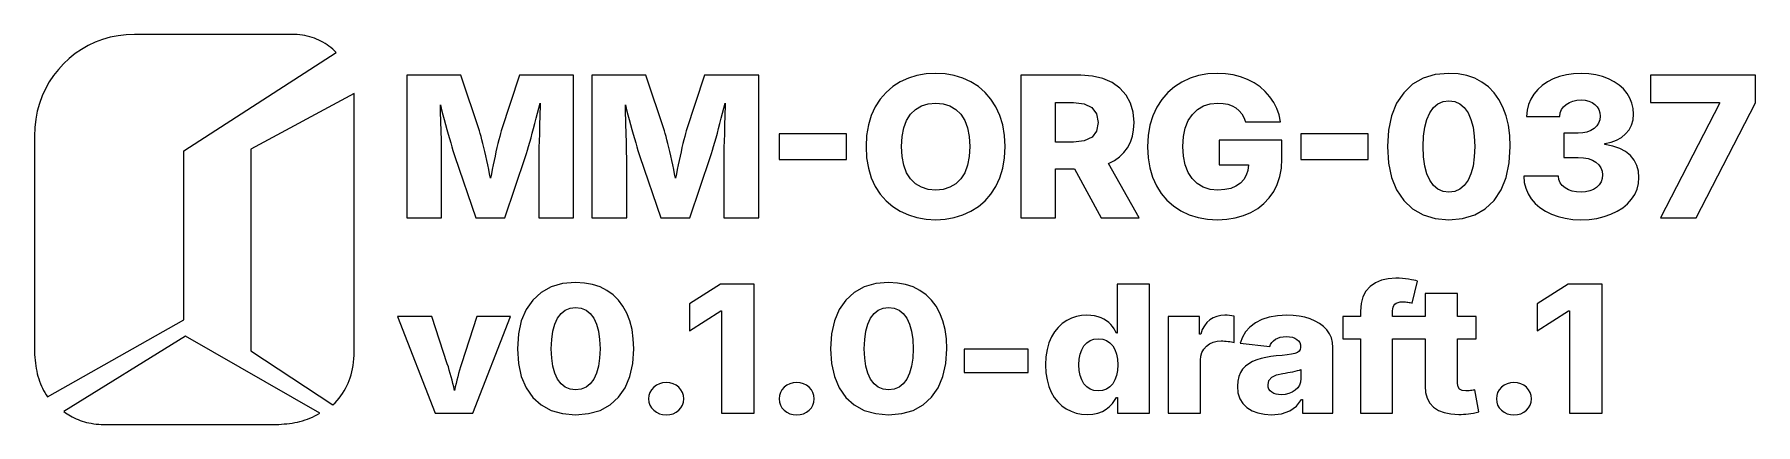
# Model space of a CAD drawing. Header units: metres. Extents: x 0.8 to 36.1, y 0.8 to 8.8.
import ezdxf

# ---------------------------------------------------------------- set-up
doc = ezdxf.new("R2010")
doc.units = ezdxf.units.M

msp = doc.modelspace()

# ---------------------------------------------------------------- linework, layer by layer
for p, q in [((1.7657, 8.49385), (1.63495, 8.40524)), ((1.90352, 8.57219), (1.7657, 8.49385)), ((2.0479, 8.6398), (1.90352, 8.57219)), ((2.19832, 8.6962), (2.0479, 8.6398)), ((2.35428, 8.74089), (2.19832, 8.6962)), ((2.51529, 8.77341), (2.35428, 8.74089)), ((2.68083, 8.79326), (2.51529, 8.77341)), ((2.85042, 8.79999), (2.68083, 8.79326)), ((6.0773, 8.79999), (2.85042, 8.79999)), ((6.13226, 8.79898), (6.0773, 8.79999)), ((6.1862, 8.79599), (6.13226, 8.79898)), ((6.23915, 8.79103), (6.1862, 8.79599)), ((6.29109, 8.78413), (6.23915, 8.79103)), ((6.34201, 8.77531), (6.29109, 8.78413)), ((6.39192, 8.7646), (6.34201, 8.77531)), ((6.44083, 8.75201), (6.39192, 8.7646)), ((6.48874, 8.73761), (6.44083, 8.75201)), ((6.53563, 8.72137), (6.48874, 8.73761)), ((6.58151, 8.70335), (6.53563, 8.72137)), ((6.62637, 8.68356), (6.58151, 8.70335)), ((6.67024, 8.66205), (6.62637, 8.68356)), ((6.7131, 8.63881), (6.67024, 8.66205)), ((6.75494, 8.61388), (6.7131, 8.63881)), ((6.79579, 8.58728), (6.75494, 8.61388)), ((6.83562, 8.55905), (6.79579, 8.58728)), ((6.87445, 8.52921), (6.83562, 8.55905)), ((6.91226, 8.49777), (6.87445, 8.52921)), ((6.94907, 8.46478), (6.91226, 8.49777)), ((6.98486, 8.43025), (6.94907, 8.46478)), ((1.39664, 8.19916), (1.29007, 8.08264)), ((1.51175, 8.30684), (1.39664, 8.19916)), ((1.63495, 8.40524), (1.51175, 8.30684)), ((3.85881, 6.41344), (6.98486, 8.43025)), ((1.10469, 7.82504), (1.02689, 7.68494)), ((1.1926, 7.95778), (1.10469, 7.82504)), ((1.29007, 8.08264), (1.1926, 7.95778)), ((9.53827, 7.9613), (8.43309, 7.9613)), ((8.43309, 7.9613), (8.43309, 5.03975)), ((9.92004, 6.82405), (9.53827, 7.9613)), ((10.7419, 7.9613), (10.3662, 6.82405)), ((11.8491, 7.9613), (10.7419, 7.9613)), ((11.8491, 5.03975), (11.8491, 7.9613)), ((13.3295, 7.9613), (12.2243, 7.9613)), ((12.2243, 7.9613), (12.2243, 5.03975)), ((13.7113, 6.82405), (13.3295, 7.9613)), ((14.5331, 7.9613), (14.1574, 6.82405)), ((15.6403, 7.9613), (14.5331, 7.9613)), ((15.6403, 5.03975), (15.6403, 7.9613)), ((18.5411, 7.82602), (18.3882, 7.72871)), ((18.7074, 7.90237), (18.5411, 7.82602)), ((18.884, 7.95691), (18.7074, 7.90237)), ((19.0706, 7.98962), (18.884, 7.95691)), ((19.2675, 8.00053), (19.0706, 7.98962)), ((19.4626, 7.98962), (19.2675, 8.00053)), ((19.648, 7.95691), (19.4626, 7.98962)), ((19.8238, 7.90237), (19.648, 7.95691)), ((19.9899, 7.82602), (19.8238, 7.90237)), ((20.1428, 7.72871), (19.9899, 7.82602)), ((22.2412, 7.9613), (21.0155, 7.9613)), ((21.0155, 7.9613), (21.0155, 5.03975)), ((22.481, 7.94495), (22.2412, 7.9613)), ((22.6941, 7.89586), (22.481, 7.94495)), ((22.8804, 7.81406), (22.6941, 7.89586)), ((23.04, 7.69952), (22.8804, 7.81406)), ((24.3134, 7.82307), (24.1599, 7.72443)), ((24.4799, 7.90071), (24.3134, 7.82307)), ((24.656, 7.95618), (24.4799, 7.90071)), ((24.8416, 7.98944), (24.656, 7.95618)), ((25.0368, 8.00053), (24.8416, 7.98944)), ((25.2046, 7.99263), (25.0368, 8.00053)), ((25.3643, 7.96892), (25.2046, 7.99263)), ((25.516, 7.92938), (25.3643, 7.96892)), ((25.6597, 7.87404), (25.516, 7.92938)), ((25.793, 7.80469), (25.6597, 7.87404)), ((25.9137, 7.72307), (25.793, 7.80469)), ((29.0408, 7.77773), (28.8582, 7.60443)), ((29.2558, 7.9015), (29.0408, 7.77773)), ((29.5034, 7.97578), (29.2558, 7.9015)), ((29.7836, 8.00053), (29.5034, 7.97578)), ((29.9743, 7.98938), (29.7836, 8.00053)), ((30.1508, 7.95592), (29.9743, 7.98938)), ((30.3129, 7.90016), (30.1508, 7.95592)), ((30.4607, 7.82208), (30.3129, 7.90016)), ((30.5932, 7.72301), (30.4607, 7.82208)), ((31.8028, 7.82608), (31.6966, 7.75371)), ((31.9222, 7.88779), (31.8028, 7.82608)), ((32.0526, 7.93712), (31.9222, 7.88779)), ((32.1917, 7.97235), (32.0526, 7.93712)), ((32.3395, 7.99348), (32.1917, 7.97235)), ((32.4959, 8.00053), (32.3395, 7.99348)), ((32.6499, 7.99367), (32.4959, 8.00053)), ((32.7945, 7.97308), (32.6499, 7.99367)), ((32.9297, 7.93877), (32.7945, 7.97308)), ((33.0555, 7.89073), (32.9297, 7.93877)), ((33.1699, 7.83086), (33.0555, 7.89073)), ((33.271, 7.76106), (33.1699, 7.83086)), ((33.3588, 7.68134), (33.271, 7.76106)), ((36.0676, 7.9613), (33.9135, 7.9613)), ((33.9135, 7.9613), (33.9135, 7.40054)), ((36.0676, 7.39464), (36.0676, 7.9613)), ((0.959656, 7.53792), (0.903519, 7.38446)), ((1.02689, 7.68494), (0.959656, 7.53792)), ((7.35461, 7.5899), (5.23697, 6.44705)), ((7.35461, 2.37982), (7.35461, 7.5899)), ((18.1325, 7.4738), (18.0297, 7.31619)), ((18.252, 7.6113), (18.1325, 7.4738)), ((18.3882, 7.72871), (18.252, 7.6113)), ((20.279, 7.6113), (20.1428, 7.72871)), ((20.3985, 7.4738), (20.279, 7.6113)), ((20.5013, 7.31619), (20.3985, 7.4738)), ((23.1679, 7.55707), (23.04, 7.69952)), ((23.2593, 7.39145), (23.1679, 7.55707)), ((23.9027, 7.46756), (23.799, 7.30934)), ((24.023, 7.60593), (23.9027, 7.46756)), ((24.1599, 7.72443), (24.023, 7.60593)), ((26.0216, 7.6292), (25.9137, 7.72307)), ((26.1168, 7.52307), (26.0216, 7.6292)), ((26.1969, 7.40671), (26.1168, 7.52307)), ((26.2593, 7.28214), (26.1969, 7.40671)), ((28.8582, 7.60443), (28.7127, 7.38678)), ((29.5595, 7.37675), (29.6642, 7.42252)), ((29.6642, 7.42252), (29.7836, 7.43777)), ((29.7836, 7.43777), (29.9037, 7.42252)), ((29.9037, 7.42252), (30.0091, 7.37675)), ((30.7092, 7.6042), (30.5932, 7.72301)), ((30.8087, 7.46565), (30.7092, 7.6042)), ((30.8918, 7.30739), (30.8087, 7.46565)), ((31.4605, 7.47418), (31.4146, 7.36377)), ((31.5243, 7.577), (31.4605, 7.47418)), ((31.6038, 7.67068), (31.5243, 7.577)), ((31.6966, 7.75371), (31.6038, 7.67068)), ((32.2518, 7.40553), (32.3253, 7.43434)), ((32.3253, 7.43434), (32.406, 7.45161)), ((32.406, 7.45161), (32.4939, 7.45738)), ((32.4939, 7.45738), (32.5763, 7.45155)), ((32.5763, 7.45155), (32.6506, 7.4341)), ((32.6506, 7.4341), (32.7169, 7.405)), ((33.4333, 7.59167), (33.3588, 7.68134)), ((33.4926, 7.49408), (33.4333, 7.59167)), ((33.535, 7.39047), (33.4926, 7.49408)), ((0.826553, 7.0602), (0.806717, 6.89034)), ((0.858978, 7.22507), (0.826553, 7.0602)), ((0.903519, 7.38446), (0.858978, 7.22507)), ((9.12042, 7.26253), (9.11829, 7.35933)), ((9.11829, 7.35933), (9.14372, 7.25659)), ((9.12282, 7.16425), (9.12042, 7.26253)), ((9.12544, 7.06448), (9.12282, 7.16425)), ((9.12833, 6.96326), (9.12544, 7.06448)), ((9.14372, 7.25659), (9.16978, 7.15421)), ((9.16978, 7.15421), (9.19649, 7.05219)), ((11.0564, 6.97502), (11.0837, 7.07982)), ((11.0837, 7.07982), (11.1104, 7.18434)), ((11.1104, 7.18434), (11.1364, 7.28864)), ((11.1364, 7.28864), (11.1619, 7.39267)), ((11.1547, 7.08974), (11.1518, 6.98483)), ((11.1573, 7.19269), (11.1547, 7.08974)), ((11.1597, 7.29366), (11.1573, 7.19269)), ((11.1619, 7.39267), (11.1597, 7.29366)), ((12.9116, 7.26253), (12.9095, 7.35933)), ((12.9095, 7.35933), (12.9349, 7.25659)), ((12.914, 7.16425), (12.9116, 7.26253)), ((12.9167, 7.06448), (12.914, 7.16425)), ((12.9195, 6.96326), (12.9167, 7.06448)), ((12.9349, 7.25659), (12.961, 7.15421)), ((12.961, 7.15421), (12.9877, 7.05219)), ((14.8476, 6.97502), (14.8749, 7.07982)), ((14.8749, 7.07982), (14.9016, 7.18434)), ((14.9016, 7.18434), (14.9277, 7.28864)), ((14.9277, 7.28864), (14.9531, 7.39267)), ((14.9459, 7.08974), (14.943, 6.98483)), ((14.9485, 7.19269), (14.9459, 7.08974)), ((14.9509, 7.29366), (14.9485, 7.19269)), ((14.9531, 7.39267), (14.9509, 7.29366)), ((17.9471, 7.13937), (17.888, 6.94415)), ((18.0297, 7.31619), (17.9471, 7.13937)), ((18.6713, 7.03569), (18.7531, 7.16325)), ((18.7531, 7.16325), (18.8553, 7.26363)), ((18.8553, 7.26363), (18.9751, 7.33531)), ((18.9751, 7.33531), (19.1125, 7.37833)), ((19.1125, 7.37833), (19.2675, 7.39267)), ((19.2675, 7.39267), (19.4216, 7.37833)), ((19.4216, 7.37833), (19.5583, 7.33531)), ((19.5583, 7.33531), (19.6778, 7.26363)), ((19.6778, 7.26363), (19.7799, 7.16325)), ((19.7799, 7.16325), (19.8616, 7.03569)), ((20.5839, 7.13937), (20.5013, 7.31619)), ((20.6429, 6.94415), (20.5839, 7.13937)), ((21.7248, 6.59268), (21.7248, 7.40054)), ((21.7248, 7.40054), (22.0905, 7.40054)), ((22.0905, 7.40054), (22.3121, 7.37492)), ((22.3121, 7.37492), (22.4703, 7.29808)), ((22.4703, 7.29808), (22.5653, 7.17001)), ((22.5653, 7.17001), (22.5969, 6.99072)), ((23.3141, 7.20267), (23.2593, 7.39145)), ((23.3324, 6.99072), (23.3141, 7.20267)), ((23.7155, 7.13232), (23.6558, 6.93753)), ((23.799, 7.30934), (23.7155, 7.13232)), ((24.4426, 7.03221), (24.5274, 7.16032)), ((24.5274, 7.16032), (24.6327, 7.26198)), ((24.6327, 7.26198), (24.7547, 7.33458)), ((24.7547, 7.33458), (24.8934, 7.37816)), ((24.8934, 7.37816), (25.0489, 7.39267)), ((25.0489, 7.39267), (25.1555, 7.38637)), ((25.1555, 7.38637), (25.2525, 7.36743)), ((25.2525, 7.36743), (25.3399, 7.33586)), ((25.3399, 7.33586), (25.4176, 7.29169)), ((25.4176, 7.29169), (25.4845, 7.23611)), ((25.4845, 7.23611), (25.5394, 7.17036)), ((25.5394, 7.17036), (25.5824, 7.09445)), ((25.5824, 7.09445), (25.6135, 7.00836)), ((26.3039, 7.14935), (26.2593, 7.28214)), ((26.3309, 7.00836), (26.3039, 7.14935)), ((28.6088, 7.12993), (28.5465, 6.83386)), ((28.7127, 7.38678), (28.6088, 7.12993)), ((29.2912, 6.89784), (29.334, 7.05869)), ((29.334, 7.05869), (29.3937, 7.19366)), ((29.3937, 7.19366), (29.4693, 7.30046)), ((29.4693, 7.30046), (29.5595, 7.37675)), ((30.0091, 7.37675), (30.0997, 7.30046)), ((30.0997, 7.30046), (30.1754, 7.19366)), ((30.1754, 7.19366), (30.2352, 7.05869)), ((30.2352, 7.05869), (30.2779, 6.89784)), ((30.9573, 7.13074), (30.8918, 7.30739)), ((31.004, 6.93706), (30.9573, 7.13074)), ((31.3866, 7.24576), (31.3766, 7.12013)), ((31.3766, 7.12013), (32.0578, 7.12013)), ((31.4146, 7.36377), (31.3866, 7.24576)), ((32.0578, 7.12013), (32.0666, 7.19279)), ((32.0666, 7.19279), (32.0907, 7.25787)), ((32.0907, 7.25787), (32.1303, 7.31534)), ((32.1303, 7.31534), (32.1854, 7.3652)), ((32.1854, 7.3652), (32.2518, 7.40553)), ((32.7169, 7.405), (32.7752, 7.36424)), ((32.7752, 7.36424), (32.8227, 7.31419)), ((32.8227, 7.31419), (32.8566, 7.25716)), ((32.8566, 7.25716), (32.8769, 7.19312)), ((32.8837, 7.1221), (32.8758, 7.04826)), ((32.8769, 7.19312), (32.8837, 7.1221)), ((33.5604, 7.28085), (33.535, 7.39047)), ((33.5587, 7.04796), (33.5689, 7.16524)), ((33.5689, 7.16524), (33.5604, 7.28085)), ((33.9135, 7.40054), (35.3301, 7.40054)), ((35.3301, 7.38287), (34.1184, 5.03975)), ((34.8499, 5.03975), (36.0676, 7.39464)), ((35.3301, 7.40054), (35.3301, 7.38287)), ((0.806717, 6.89034), (0.799988, 6.71596)), ((0.799988, 6.71596), (0.799988, 2.41344)), ((9.13129, 6.86307), (9.12833, 6.96326)), ((9.13939, 6.58383), (9.13129, 6.86307)), ((9.19649, 7.05219), (9.2238, 6.95053)), ((9.2238, 6.95053), (9.25111, 6.85109)), ((9.25111, 6.85109), (9.2778, 6.75568)), ((9.2778, 6.75568), (9.30385, 6.66431)), ((9.9357, 6.77025), (9.92004, 6.82405)), ((9.95247, 6.70886), (9.9357, 6.77025)), ((9.97037, 6.63988), (9.95247, 6.70886)), ((10.3337, 6.70862), (10.3158, 6.63931)), ((10.3505, 6.77019), (10.3337, 6.70862)), ((10.3662, 6.82405), (10.3505, 6.77019)), ((10.9763, 6.67853), (11.0024, 6.77332)), ((11.0024, 6.77332), (11.0291, 6.87215)), ((11.0291, 6.87215), (11.0564, 6.97502)), ((11.1461, 6.78067), (11.1408, 6.59171)), ((11.1518, 6.98483), (11.1461, 6.78067)), ((12.9253, 6.76645), (12.9195, 6.96326)), ((12.9306, 6.58383), (12.9253, 6.76645)), ((12.9877, 7.05219), (13.015, 6.95053)), ((13.015, 6.95053), (13.0423, 6.85109)), ((13.0423, 6.85109), (13.069, 6.75568)), ((13.069, 6.75568), (13.0951, 6.66431)), ((13.7269, 6.77025), (13.7113, 6.82405)), ((13.7437, 6.70886), (13.7269, 6.77025)), ((13.7616, 6.63988), (13.7437, 6.70886)), ((14.125, 6.70862), (14.1071, 6.63931)), ((14.1417, 6.77019), (14.125, 6.70862)), ((14.1574, 6.82405), (14.1417, 6.77019)), ((14.7675, 6.67853), (14.7936, 6.77332)), ((14.7936, 6.77332), (14.8203, 6.87215)), ((14.8203, 6.87215), (14.8476, 6.97502)), ((14.9373, 6.78067), (14.932, 6.59171)), ((14.943, 6.98483), (14.9373, 6.78067)), ((17.4422, 6.76328), (16.0617, 6.76328)), ((16.0617, 6.76328), (16.0617, 6.23581)), ((17.4422, 6.23581), (17.4422, 6.76328)), ((17.8526, 6.73056), (17.8408, 6.49857)), ((17.888, 6.94415), (17.8526, 6.73056)), ((18.5662, 6.49857), (18.5779, 6.70335)), ((18.5779, 6.70335), (18.6129, 6.88239)), ((18.6129, 6.88239), (18.6713, 7.03569)), ((19.8616, 7.03569), (19.92, 6.88239)), ((19.92, 6.88239), (19.9551, 6.70335)), ((19.9551, 6.70335), (19.9668, 6.49857)), ((20.6784, 6.73056), (20.6429, 6.94415)), ((20.6902, 6.49857), (20.6784, 6.73056)), ((22.5654, 6.81659), (22.4708, 6.6922)), ((22.5969, 6.99072), (22.5654, 6.81659)), ((23.2561, 6.58852), (23.2984, 6.71132)), ((23.2984, 6.71132), (23.3239, 6.84538)), ((23.3239, 6.84538), (23.3324, 6.99072)), ((23.62, 6.72496), (23.6081, 6.49464)), ((23.6558, 6.93753), (23.62, 6.72496)), ((24.3335, 6.50444), (24.3456, 6.70427)), ((24.3456, 6.70427), (24.382, 6.88019)), ((24.382, 6.88019), (24.4426, 7.03221)), ((25.6135, 7.00836), (26.3309, 7.00836)), ((28.1271, 6.76328), (26.7466, 6.76328)), ((26.7466, 6.76328), (26.7466, 6.23581)), ((28.1271, 6.23581), (28.1271, 6.76328)), ((28.5465, 6.83386), (28.5257, 6.49857)), ((29.2571, 6.49857), (29.2656, 6.71114)), ((29.2656, 6.71114), (29.2912, 6.89784)), ((30.2779, 6.89784), (30.3035, 6.71114)), ((30.3035, 6.71114), (30.312, 6.49857)), ((31.0321, 6.72633), (31.004, 6.93706)), ((31.0415, 6.49857), (31.0321, 6.72633)), ((32.4316, 6.77307), (32.1402, 6.77307)), ((32.1402, 6.77307), (32.1402, 6.27895)), ((32.5265, 6.77914), (32.4316, 6.77307)), ((32.6124, 6.79733), (32.5265, 6.77914)), ((32.6893, 6.82767), (32.6124, 6.79733)), ((32.7571, 6.87013), (32.6893, 6.82767)), ((32.8125, 6.92227), (32.7571, 6.87013)), ((32.852, 6.98166), (32.8125, 6.92227)), ((32.8758, 7.04826), (32.852, 6.98166)), ((33.3173, 6.68666), (33.4052, 6.75934)), ((33.4052, 6.75934), (33.4768, 6.845)), ((33.4768, 6.845), (33.528, 6.94121)), ((33.528, 6.94121), (33.5587, 7.04796)), ((3.85881, 2.95125), (3.85881, 6.41344)), ((5.23697, 6.44705), (5.23697, 2.31259)), ((9.14159, 6.5002), (9.13939, 6.58383)), ((9.14316, 6.42477), (9.14159, 6.5002)), ((9.1441, 6.35756), (9.14316, 6.42477)), ((9.14442, 6.29855), (9.1441, 6.35756)), ((9.30385, 6.66431), (9.32928, 6.57698)), ((9.32928, 6.57698), (9.35339, 6.49561)), ((9.35339, 6.49561), (9.3755, 6.42209)), ((9.3755, 6.42209), (9.3956, 6.3564)), ((9.3956, 6.3564), (9.41367, 6.29855)), ((9.98938, 6.56328), (9.97037, 6.63988)), ((10.009, 6.48129), (9.98938, 6.56328)), ((10.0288, 6.39612), (10.009, 6.48129)), ((10.0487, 6.30775), (10.0288, 6.39612)), ((10.2576, 6.39464), (10.2381, 6.30641)), ((10.2772, 6.47993), (10.2576, 6.39464)), ((10.2968, 6.5623), (10.2772, 6.47993)), ((10.3158, 6.63931), (10.2968, 6.5623)), ((10.8645, 6.29855), (10.8834, 6.35855)), ((10.8834, 6.35855), (10.9042, 6.42674)), ((10.9042, 6.42674), (10.9267, 6.50316)), ((10.9267, 6.50316), (10.9509, 6.58777)), ((10.9509, 6.58777), (10.9763, 6.67853)), ((11.1361, 6.3588), (11.1357, 6.29855)), ((11.137, 6.42773), (11.1361, 6.3588)), ((11.1386, 6.50537), (11.137, 6.42773)), ((11.1408, 6.59171), (11.1386, 6.50537)), ((12.9328, 6.5002), (12.9306, 6.58383)), ((12.9344, 6.42477), (12.9328, 6.5002)), ((12.9353, 6.35756), (12.9344, 6.42477)), ((12.9356, 6.29855), (12.9353, 6.35756)), ((13.0951, 6.66431), (13.1205, 6.57698)), ((13.1205, 6.57698), (13.1446, 6.49561)), ((13.1446, 6.49561), (13.1667, 6.42209)), ((13.1667, 6.42209), (13.1868, 6.3564)), ((13.1868, 6.3564), (13.2049, 6.29855)), ((13.7806, 6.56328), (13.7616, 6.63988)), ((13.8002, 6.48129), (13.7806, 6.56328)), ((13.82, 6.39612), (13.8002, 6.48129)), ((13.8399, 6.30775), (13.82, 6.39612)), ((14.0488, 6.39464), (14.0293, 6.30641)), ((14.0685, 6.47993), (14.0488, 6.39464)), ((14.088, 6.5623), (14.0685, 6.47993)), ((14.1071, 6.63931), (14.088, 6.5623)), ((14.6557, 6.29855), (14.6747, 6.35855)), ((14.6747, 6.35855), (14.6954, 6.42674)), ((14.6954, 6.42674), (14.7178, 6.50316)), ((14.7178, 6.50316), (14.7421, 6.58777)), ((14.7421, 6.58777), (14.7675, 6.67853)), ((14.9273, 6.3588), (14.9269, 6.29855)), ((14.9282, 6.42773), (14.9273, 6.3588)), ((14.9298, 6.50537), (14.9282, 6.42773)), ((14.932, 6.59171), (14.9298, 6.50537)), ((17.8408, 6.49857), (17.8526, 6.2683)), ((18.5779, 6.29471), (18.5662, 6.49857)), ((19.9668, 6.49857), (19.9551, 6.29471)), ((20.6784, 6.26744), (20.6902, 6.49857)), ((22.0925, 6.59268), (21.7248, 6.59268)), ((22.3132, 6.61755), (22.0925, 6.59268)), ((22.4708, 6.6922), (22.3132, 6.61755)), ((23.0327, 6.29074), (23.1218, 6.3775)), ((23.1218, 6.3775), (23.1967, 6.47701)), ((23.1967, 6.47701), (23.2561, 6.58852)), ((23.6081, 6.49464), (23.6194, 6.27209)), ((24.3453, 6.30278), (24.3335, 6.50444)), ((26.363, 6.6319), (25.079, 6.6319)), ((25.079, 6.6319), (25.079, 6.12407)), ((26.363, 6.24757), (26.363, 6.6319)), ((28.5257, 6.49857), (28.5465, 6.16339)), ((29.2656, 6.28705), (29.2571, 6.49857)), ((30.312, 6.49857), (30.3035, 6.28705)), ((31.0208, 6.1642), (31.0415, 6.49857)), ((32.9821, 6.56131), (33.1058, 6.58765)), ((32.9821, 6.53975), (32.9821, 6.56131)), ((33.1435, 6.51045), (32.9821, 6.53975)), ((33.1058, 6.58765), (33.2175, 6.62944)), ((33.2838, 6.46376), (33.1435, 6.51045)), ((33.2175, 6.62944), (33.3173, 6.68666)), ((33.4032, 6.39966), (33.2838, 6.46376)), ((33.5016, 6.31816), (33.4032, 6.39966)), ((9.14442, 5.03975), (9.14442, 6.29855)), ((9.41367, 6.29855), (9.8457, 5.03975)), ((10.0687, 6.21622), (10.0487, 6.30775)), ((10.0886, 6.12381), (10.0687, 6.21622)), ((10.1079, 6.03288), (10.0886, 6.12381)), ((10.1268, 5.94342), (10.1079, 6.03288)), ((10.1805, 6.03264), (10.1625, 5.94336)), ((10.1992, 6.12326), (10.1805, 6.03264)), ((10.2185, 6.21523), (10.1992, 6.12326)), ((10.2381, 6.30641), (10.2185, 6.21523)), ((10.4385, 5.03975), (10.8645, 6.29855)), ((11.1357, 6.29855), (11.1357, 5.03975)), ((12.9356, 5.03975), (12.9356, 6.29855)), ((13.2049, 6.29855), (13.6369, 5.03975)), ((13.8599, 6.21622), (13.8399, 6.30775)), ((13.8798, 6.12381), (13.8599, 6.21622)), ((13.8991, 6.03288), (13.8798, 6.12381)), ((13.918, 5.94342), (13.8991, 6.03288)), ((13.9717, 6.03264), (13.9537, 5.94336)), ((13.9904, 6.12326), (13.9717, 6.03264)), ((14.0097, 6.21523), (13.9904, 6.12326)), ((14.0293, 6.30641), (14.0097, 6.21523)), ((14.2297, 5.03975), (14.6557, 6.29855)), ((14.9269, 6.29855), (14.9269, 5.03975)), ((16.0617, 6.23581), (17.4422, 6.23581)), ((17.8526, 6.2683), (17.888, 6.05591)), ((17.888, 6.05591), (17.9471, 5.86142)), ((18.6129, 6.11646), (18.5779, 6.29471)), ((18.6713, 5.96382), (18.6129, 6.11646)), ((19.92, 6.11646), (19.8616, 5.96382)), ((19.9551, 6.29471), (19.92, 6.11646)), ((20.5839, 5.8596), (20.6429, 6.05446)), ((20.6429, 6.05446), (20.6784, 6.26744)), ((21.7248, 6.04562), (22.1106, 6.04562)), ((21.7248, 5.03975), (21.7248, 6.04562)), ((22.1106, 6.04562), (22.6592, 5.03975)), ((22.8119, 6.15544), (22.9294, 6.21672)), ((23.4368, 5.03975), (22.8119, 6.15544)), ((22.9294, 6.21672), (23.0327, 6.29074)), ((23.6194, 6.27209), (23.6533, 6.06523)), ((23.6533, 6.06523), (23.7098, 5.87405)), ((24.3807, 6.12527), (24.3453, 6.30278)), ((24.4397, 5.97191), (24.3807, 6.12527)), ((25.079, 6.12407), (25.6778, 6.12407)), ((25.665, 6.01157), (25.6328, 5.91132)), ((25.6778, 6.12407), (25.665, 6.01157)), ((26.3206, 5.88509), (26.3524, 6.05942)), ((26.3524, 6.05942), (26.363, 6.24757)), ((26.7466, 6.23581), (28.1271, 6.23581)), ((28.5465, 6.16339), (28.6088, 5.86769)), ((29.291, 6.10152), (29.2656, 6.28705)), ((29.3334, 5.94196), (29.291, 6.10152)), ((30.2779, 6.10152), (30.2352, 5.94196)), ((30.3035, 6.28705), (30.2779, 6.10152)), ((30.9588, 5.86891), (31.0208, 6.1642)), ((32.1402, 6.27895), (32.4316, 6.27895)), ((32.4316, 6.27895), (32.5403, 6.27271)), ((32.5403, 6.27271), (32.6375, 6.25395)), ((32.6375, 6.25395), (32.7232, 6.2227)), ((32.7232, 6.2227), (32.7973, 6.17894)), ((32.7973, 6.17894), (32.8571, 6.12527)), ((32.8571, 6.12527), (32.8998, 6.06425)), ((32.8998, 6.06425), (32.9254, 5.99588)), ((32.9254, 5.99588), (32.9339, 5.92014)), ((33.5785, 6.22232), (33.5016, 6.31816)), ((33.6335, 6.11522), (33.5785, 6.22232)), ((33.6664, 5.99686), (33.6335, 6.11522)), ((33.6774, 5.8672), (33.6664, 5.99686)), ((10.1451, 5.85544), (10.1268, 5.94342)), ((10.1625, 5.94336), (10.1451, 5.85544)), ((13.9363, 5.85544), (13.918, 5.94342)), ((13.9537, 5.94336), (13.9363, 5.85544)), ((17.9471, 5.86142), (18.0297, 5.68481)), ((18.0297, 5.68481), (18.1325, 5.52724)), ((18.7531, 5.83679), (18.6713, 5.96382)), ((18.8553, 5.73686), (18.7531, 5.83679)), ((18.9751, 5.66548), (18.8553, 5.73686)), ((19.1125, 5.62265), (18.9751, 5.66548)), ((19.5583, 5.66548), (19.4216, 5.62265)), ((19.6778, 5.73686), (19.5583, 5.66548)), ((19.7799, 5.83679), (19.6778, 5.73686)), ((19.8616, 5.96382), (19.7799, 5.83679)), ((20.3985, 5.52534), (20.5013, 5.68288)), ((20.5013, 5.68288), (20.5839, 5.8596)), ((23.7098, 5.87405), (23.7889, 5.69855)), ((23.7889, 5.69855), (23.8883, 5.54054)), ((24.5224, 5.84268), (24.4397, 5.97191)), ((24.6262, 5.74017), (24.5224, 5.84268)), ((24.7489, 5.66695), (24.6262, 5.74017)), ((24.8905, 5.62302), (24.7489, 5.66695)), ((25.3143, 5.64317), (25.1911, 5.61708)), ((25.4206, 5.68668), (25.3143, 5.64317)), ((25.51, 5.74759), (25.4206, 5.68668)), ((25.5811, 5.82333), (25.51, 5.74759)), ((25.6328, 5.91132), (25.5811, 5.82333)), ((26.1932, 5.57799), (26.2675, 5.72462)), ((26.2675, 5.72462), (26.3206, 5.88509)), ((28.6088, 5.86769), (28.7127, 5.61143)), ((29.3927, 5.80836), (29.3334, 5.94196)), ((29.468, 5.70285), (29.3927, 5.80836)), ((29.5583, 5.62749), (29.468, 5.70285)), ((30.0997, 5.70285), (30.0091, 5.62749)), ((30.1754, 5.80836), (30.0997, 5.70285)), ((30.2352, 5.94196), (30.1754, 5.80836)), ((30.8555, 5.61273), (30.9588, 5.86891)), ((32.0297, 5.89267), (31.3184, 5.89267)), ((31.3184, 5.89267), (31.3287, 5.76517)), ((31.3287, 5.76517), (31.3575, 5.64537)), ((31.3575, 5.64537), (31.405, 5.53331)), ((32.0396, 5.82269), (32.0297, 5.89267)), ((32.0654, 5.75983), (32.0396, 5.82269)), ((32.1069, 5.70407), (32.0654, 5.75983)), ((32.1643, 5.65541), (32.1069, 5.70407)), ((32.2338, 5.61597), (32.1643, 5.65541)), ((32.8104, 5.66328), (32.7441, 5.62039)), ((32.8644, 5.71609), (32.8104, 5.66328)), ((32.903, 5.77652), (32.8644, 5.71609)), ((32.9262, 5.84453), (32.903, 5.77652)), ((32.9339, 5.92014), (32.9262, 5.84453)), ((33.6395, 5.62871), (33.6679, 5.74434)), ((33.6679, 5.74434), (33.6774, 5.8672)), ((18.1325, 5.52724), (18.252, 5.38974)), ((18.252, 5.38974), (18.3882, 5.27234)), ((19.2675, 5.60837), (19.1125, 5.62265)), ((19.4216, 5.62265), (19.2675, 5.60837)), ((20.1428, 5.27092), (20.279, 5.38803)), ((20.279, 5.38803), (20.3985, 5.52534)), ((23.8883, 5.54054), (24.0054, 5.40176)), ((24.0054, 5.40176), (24.1405, 5.28221)), ((25.0509, 5.60837), (24.8905, 5.62302)), ((25.1911, 5.61708), (25.0509, 5.60837)), ((25.8667, 5.23221), (25.9915, 5.33118)), ((25.9915, 5.33118), (26.1003, 5.44643)), ((26.1003, 5.44643), (26.1932, 5.57799)), ((28.7127, 5.61143), (28.8582, 5.39465)), ((28.8582, 5.39465), (29.0408, 5.22223)), ((29.6635, 5.58228), (29.5583, 5.62749)), ((29.7836, 5.5672), (29.6635, 5.58228)), ((29.9037, 5.58228), (29.7836, 5.5672)), ((30.0091, 5.62749), (29.9037, 5.58228)), ((30.529, 5.22278), (30.7109, 5.39563)), ((30.7109, 5.39563), (30.8555, 5.61273)), ((31.405, 5.53331), (31.4711, 5.42894)), ((31.4711, 5.42894), (31.5534, 5.33391)), ((31.5534, 5.33391), (31.6497, 5.24979)), ((32.3115, 5.58778), (32.2338, 5.61597)), ((32.3976, 5.57088), (32.3115, 5.58778)), ((32.4919, 5.56523), (32.3976, 5.57088)), ((32.5849, 5.57137), (32.4919, 5.56523)), ((32.6689, 5.58975), (32.5849, 5.57137)), ((32.7441, 5.62039), (32.6689, 5.58975)), ((33.3446, 5.24489), (33.4425, 5.32681)), ((33.4425, 5.32681), (33.5257, 5.41914)), ((33.5257, 5.41914), (33.5921, 5.52031)), ((33.5921, 5.52031), (33.6395, 5.62871)), ((8.43309, 5.03975), (9.14442, 5.03975)), ((9.8457, 5.03975), (10.4385, 5.03975)), ((11.1357, 5.03975), (11.8491, 5.03975)), ((12.2243, 5.03975), (12.9356, 5.03975)), ((13.6369, 5.03975), (14.2297, 5.03975)), ((14.9269, 5.03975), (15.6403, 5.03975)), ((18.3882, 5.27234), (18.5411, 5.17503)), ((18.5411, 5.17503), (18.7074, 5.09869)), ((18.7074, 5.09869), (18.884, 5.04416)), ((18.884, 5.04416), (19.0706, 5.01144)), ((19.0706, 5.01144), (19.2675, 5.00053)), ((19.2675, 5.00053), (19.4626, 5.01138)), ((19.4626, 5.01138), (19.648, 5.04391)), ((19.648, 5.04391), (19.8238, 5.09813)), ((19.8238, 5.09813), (19.9899, 5.17404)), ((19.9899, 5.17404), (20.1428, 5.27092)), ((21.0155, 5.03975), (21.7248, 5.03975)), ((22.6592, 5.03975), (23.4368, 5.03975)), ((24.1405, 5.28221), (24.2933, 5.18192)), ((24.2933, 5.18192), (24.4616, 5.10255)), ((24.4616, 5.10255), (24.6429, 5.04588)), ((24.6429, 5.04588), (24.8374, 5.01187)), ((24.8374, 5.01187), (25.0448, 5.00053)), ((25.0448, 5.00053), (25.2313, 5.00986)), ((25.2313, 5.00986), (25.407, 5.0378)), ((25.407, 5.0378), (25.5719, 5.08437)), ((25.5719, 5.08437), (25.726, 5.14955)), ((25.726, 5.14955), (25.8667, 5.23221)), ((29.0408, 5.22223), (29.2558, 5.09906)), ((29.2558, 5.09906), (29.5034, 5.02518)), ((29.5034, 5.02518), (29.7836, 5.00053)), ((29.7836, 5.00053), (30.0653, 5.02524)), ((30.0653, 5.02524), (30.3138, 5.09932)), ((30.3138, 5.09932), (30.529, 5.22278)), ((31.6497, 5.24979), (31.7599, 5.17656)), ((31.7599, 5.17656), (31.884, 5.11426)), ((31.884, 5.11426), (32.02, 5.0645)), ((32.02, 5.0645), (32.1656, 5.02896)), ((32.1656, 5.02896), (32.3209, 5.00764)), ((32.3209, 5.00764), (32.4859, 5.00053)), ((32.4859, 5.00053), (32.6556, 5.00752)), ((32.6556, 5.00752), (32.8154, 5.02847)), ((32.8154, 5.02847), (32.9651, 5.0634)), ((32.9651, 5.0634), (33.1047, 5.11229)), ((33.1047, 5.11229), (33.232, 5.17339)), ((33.232, 5.17339), (33.3446, 5.24489)), ((34.1184, 5.03975), (34.8499, 5.03975)), ((11.3895, 3.62238), (11.1858, 3.51056)), ((11.624, 3.68945), (11.3895, 3.62238)), ((11.8894, 3.71181), (11.624, 3.68945)), ((12.0701, 3.70174), (11.8894, 3.71181)), ((12.2372, 3.67152), (12.0701, 3.70174)), ((12.3907, 3.62115), (12.2372, 3.67152)), ((12.5307, 3.55063), (12.3907, 3.62115)), ((12.6562, 3.46114), (12.5307, 3.55063)), ((14.8561, 3.67638), (14.2242, 3.27258)), ((15.5508, 3.67638), (14.8561, 3.67638)), ((15.5508, 1.03754), (15.5508, 3.67638)), ((17.8037, 3.62238), (17.6, 3.51056)), ((18.0382, 3.68945), (17.8037, 3.62238)), ((18.3036, 3.71181), (18.0382, 3.68945)), ((18.4843, 3.70174), (18.3036, 3.71181)), ((18.6514, 3.67152), (18.4843, 3.70174)), ((18.8049, 3.62115), (18.6514, 3.67152)), ((18.9449, 3.55063), (18.8049, 3.62115)), ((19.0704, 3.46114), (18.9449, 3.55063)), ((23.6482, 3.67638), (22.9859, 3.67638)), ((22.9859, 3.67638), (22.9859, 2.67751)), ((23.6482, 1.03754), (23.6482, 3.67638)), ((28.0838, 3.53723), (28.0208, 3.4209)), ((28.1721, 3.63208), (28.0838, 3.53723)), ((28.2803, 3.70569), (28.1721, 3.63208)), ((28.4034, 3.75829), (28.2803, 3.70569)), ((28.5411, 3.78983), (28.4034, 3.75829)), ((28.6936, 3.80034), (28.5411, 3.78983)), ((28.763, 3.79907), (28.6936, 3.80034)), ((28.8302, 3.79526), (28.763, 3.79907)), ((28.8952, 3.78888), (28.8302, 3.79526)), ((28.9582, 3.77997), (28.8952, 3.78888)), ((29.016, 3.77008), (28.9582, 3.77997)), ((29.0657, 3.76073), (29.016, 3.77008)), ((29.0343, 3.29207), (29.1409, 3.74367)), ((29.1073, 3.75192), (29.0657, 3.76073)), ((29.1409, 3.74367), (29.1073, 3.75192)), ((32.227, 3.67638), (31.5951, 3.27258)), ((32.9216, 3.67638), (32.227, 3.67638)), ((32.9216, 1.03754), (32.9216, 3.67638)), ((11.0129, 3.35403), (10.8751, 3.15746)), ((11.1858, 3.51056), (11.0129, 3.35403)), ((11.6771, 3.14839), (11.7764, 3.18973)), ((11.7764, 3.18973), (11.8894, 3.20351)), ((11.8894, 3.20351), (12.0032, 3.18973)), ((12.0032, 3.18973), (12.103, 3.14839)), ((12.7661, 3.35382), (12.6562, 3.46114)), ((12.8603, 3.22868), (12.7661, 3.35382)), ((12.939, 3.08572), (12.8603, 3.22868)), ((14.2242, 3.27258), (14.2242, 2.72357)), ((17.4271, 3.35403), (17.2893, 3.15746)), ((17.6, 3.51056), (17.4271, 3.35403)), ((18.0913, 3.14839), (18.1906, 3.18973)), ((18.1906, 3.18973), (18.3036, 3.20351)), ((18.3036, 3.20351), (18.4174, 3.18973)), ((18.4174, 3.18973), (18.5172, 3.14839)), ((19.1802, 3.35382), (19.0704, 3.46114)), ((19.2745, 3.22868), (19.1802, 3.35382)), ((19.3532, 3.08572), (19.2745, 3.22868)), ((27.983, 3.2831), (27.9704, 3.12381)), ((28.0208, 3.4209), (27.983, 3.2831)), ((28.6337, 3.17026), (28.6424, 3.20683)), ((28.6424, 3.20683), (28.657, 3.23888)), ((28.657, 3.23888), (28.6774, 3.26637)), ((28.6774, 3.26637), (28.7052, 3.28845)), ((28.7052, 3.28845), (28.7419, 3.30423)), ((28.7419, 3.30423), (28.7875, 3.31369)), ((28.7875, 3.31369), (28.8421, 3.31685)), ((28.8421, 3.31685), (28.8678, 3.31636)), ((28.8678, 3.31636), (28.8934, 3.31487)), ((28.8934, 3.31487), (28.9191, 3.31236)), ((28.9191, 3.31236), (28.9448, 3.30888)), ((28.9448, 3.30888), (28.9697, 3.30484)), ((28.9697, 3.30484), (28.9929, 3.30069)), ((28.9929, 3.30069), (29.0144, 3.29643)), ((29.0144, 3.29643), (29.0343, 3.29207)), ((29.9599, 3.48866), (29.2957, 3.48866)), ((29.2957, 3.48866), (29.2957, 3.01755)), ((29.9599, 3.01755), (29.9599, 3.48866)), ((31.5951, 3.27258), (31.5951, 2.72357)), ((1.06889, 1.37141), (3.85881, 2.95125)), ((8.94228, 3.01755), (8.24187, 3.01755)), ((8.24187, 3.01755), (9.01268, 1.03754)), ((9.2601, 2.04878), (8.94228, 3.01755)), ((9.86343, 3.01755), (9.5513, 2.04878)), ((9.7816, 1.03754), (10.5562, 3.01755)), ((10.5562, 3.01755), (9.86343, 3.01755)), ((10.7767, 2.92545), (10.7176, 2.65804)), ((10.8751, 3.15746), (10.7767, 2.92545)), ((11.4231, 2.71582), (11.4635, 2.8611)), ((11.4635, 2.8611), (11.5201, 2.98302)), ((11.5201, 2.98302), (11.5917, 3.07948)), ((11.5917, 3.07948), (11.6771, 3.14839)), ((12.103, 3.14839), (12.1888, 3.07948)), ((12.1888, 3.07948), (12.2605, 2.98302)), ((12.2605, 2.98302), (12.3171, 2.8611)), ((12.3171, 2.8611), (12.3576, 2.71582)), ((13.0011, 2.92618), (12.939, 3.08572)), ((13.0454, 2.75124), (13.0011, 2.92618)), ((14.2242, 2.72357), (14.8618, 3.13266)), ((14.8618, 3.13266), (14.8808, 3.13266)), ((14.8808, 3.13266), (14.8808, 1.03754)), ((17.1909, 2.92545), (17.1318, 2.65804)), ((17.2893, 3.15746), (17.1909, 2.92545)), ((17.8373, 2.71582), (17.8777, 2.8611)), ((17.8777, 2.8611), (17.9343, 2.98302)), ((17.9343, 2.98302), (18.0059, 3.07948)), ((18.0059, 3.07948), (18.0913, 3.14839)), ((18.5172, 3.14839), (18.603, 3.07948)), ((18.603, 3.07948), (18.6747, 2.98302)), ((18.6747, 2.98302), (18.7313, 2.8611)), ((18.7313, 2.8611), (18.7718, 2.71582)), ((19.4152, 2.92618), (19.3532, 3.08572)), ((19.4596, 2.75124), (19.4152, 2.92618)), ((21.8595, 2.87044), (21.7769, 2.79395)), ((21.9515, 2.93254), (21.8595, 2.87044)), ((22.0499, 2.98058), (21.9515, 2.93254)), ((22.152, 3.01489), (22.0499, 2.98058)), ((22.2578, 3.03549), (22.152, 3.01489)), ((22.3673, 3.04236), (22.2578, 3.03549)), ((22.4489, 3.03897), (22.3673, 3.04236)), ((22.5244, 3.02885), (22.4489, 3.03897)), ((22.5936, 3.01196), (22.5244, 3.02885)), ((22.6566, 2.98833), (22.5936, 3.01196)), ((22.7139, 2.95944), (22.6566, 2.98833)), ((22.7658, 2.92679), (22.7139, 2.95944)), ((22.8124, 2.89037), (22.7658, 2.92679)), ((22.8536, 2.85017), (22.8124, 2.89037)), ((22.8898, 2.80783), (22.8536, 2.85017)), ((24.6748, 3.01755), (24.0296, 3.01755)), ((24.0296, 3.01755), (24.0296, 1.03754)), ((24.6748, 2.65627), (24.6748, 3.01755)), ((24.7735, 2.82629), (24.7309, 2.74748)), ((24.8256, 2.8927), (24.7735, 2.82629)), ((24.887, 2.94672), (24.8256, 2.8927)), ((24.9558, 2.98856), (24.887, 2.94672)), ((25.03, 3.01845), (24.9558, 2.98856)), ((25.1095, 3.03638), (25.03, 3.01845)), ((25.1944, 3.04236), (25.1095, 3.03638)), ((25.2426, 3.04103), (25.1944, 3.04236)), ((25.2901, 3.03703), (25.2426, 3.04103)), ((25.3368, 3.0304), (25.2901, 3.03703)), ((25.3828, 3.0211), (25.3368, 3.0304)), ((25.3828, 2.48271), (25.3828, 3.0211)), ((25.8173, 2.88383), (25.7064, 2.79866)), ((25.9493, 2.95319), (25.8173, 2.88383)), ((26.1006, 3.00273), (25.9493, 2.95319)), ((26.2714, 3.03244), (26.1006, 3.00273)), ((26.4616, 3.04236), (26.2714, 3.03244)), ((26.5907, 3.0376), (26.4616, 3.04236)), ((26.7135, 3.02332), (26.5907, 3.0376)), ((26.83, 2.9995), (26.7135, 3.02332)), ((26.9402, 2.96617), (26.83, 2.9995)), ((27.0418, 2.92361), (26.9402, 2.96617)), ((27.1325, 2.87209), (27.0418, 2.92361)), ((27.2122, 2.8116), (27.1325, 2.87209)), ((27.9704, 3.01755), (27.6125, 3.01755)), ((27.6125, 3.01755), (27.6125, 2.55885)), ((27.9704, 3.12381), (27.9704, 3.01755)), ((28.6308, 3.12914), (28.6337, 3.17026)), ((28.6308, 3.01755), (28.6308, 3.12914)), ((29.2957, 3.01755), (28.6308, 3.01755)), ((30.3425, 3.01755), (29.9599, 3.01755)), ((30.3425, 2.55885), (30.3425, 3.01755)), ((31.5951, 2.72357), (32.2327, 3.13266)), ((32.2327, 3.13266), (32.2517, 3.13266)), ((32.2517, 3.13266), (32.2517, 1.03754)), ((3.89243, 2.61511), (1.40503, 1.06889)), ((6.64873, 1.03529), (3.89243, 2.61511)), ((10.7176, 2.65804), (10.6979, 2.35519)), ((11.3907, 2.35519), (11.3988, 2.54718)), ((11.3988, 2.54718), (11.4231, 2.71582)), ((12.3576, 2.71582), (12.3818, 2.54718)), ((12.3818, 2.54718), (12.3899, 2.35519)), ((13.0719, 2.56091), (13.0454, 2.75124)), ((13.0808, 2.35519), (13.0719, 2.56091)), ((17.1318, 2.65804), (17.1121, 2.35519)), ((17.8049, 2.35519), (17.813, 2.54718)), ((17.813, 2.54718), (17.8373, 2.71582)), ((18.7718, 2.71582), (18.796, 2.54718)), ((18.796, 2.54718), (18.8041, 2.35519)), ((19.4861, 2.56091), (19.4596, 2.75124)), ((19.495, 2.35519), (19.4861, 2.56091)), ((21.5873, 2.47771), (21.5501, 2.34235)), ((21.6393, 2.59779), (21.5873, 2.47771)), ((21.7035, 2.70306), (21.6393, 2.59779)), ((21.7769, 2.79395), (21.7035, 2.70306)), ((22.3055, 2.41275), (22.362, 2.47667)), ((22.362, 2.47667), (22.4299, 2.52232)), ((22.4299, 2.52232), (22.5091, 2.54973)), ((22.5091, 2.54973), (22.5995, 2.55885)), ((22.5995, 2.55885), (22.6894, 2.5499)), ((22.6894, 2.5499), (22.7687, 2.52299)), ((22.7687, 2.52299), (22.8374, 2.47815)), ((22.8374, 2.47815), (22.8955, 2.41539)), ((22.9214, 2.76495), (22.8898, 2.80783)), ((22.9484, 2.7215), (22.9214, 2.76495)), ((22.9707, 2.67751), (22.9484, 2.7215)), ((22.9859, 2.67751), (22.9707, 2.67751)), ((24.6977, 2.65627), (24.6748, 2.65627)), ((24.7309, 2.74748), (24.6977, 2.65627)), ((24.8791, 2.4528), (24.9515, 2.48712)), ((24.9515, 2.48712), (25.0319, 2.50771)), ((25.0319, 2.50771), (25.1202, 2.51457)), ((25.1202, 2.51457), (25.1516, 2.51407)), ((25.1516, 2.51407), (25.1851, 2.51257)), ((25.1851, 2.51257), (25.2206, 2.51009)), ((25.2206, 2.51009), (25.2581, 2.50661)), ((25.2581, 2.50661), (25.2948, 2.50212)), ((25.2948, 2.50212), (25.3279, 2.49664)), ((25.3279, 2.49664), (25.3572, 2.49017)), ((25.3572, 2.49017), (25.3828, 2.48271)), ((25.5527, 2.59279), (25.5099, 2.47208)), ((25.5099, 2.47208), (26.1114, 2.39946)), ((25.6182, 2.70164), (25.5527, 2.59279)), ((25.7064, 2.79866), (25.6182, 2.70164)), ((26.1286, 2.44395), (26.1537, 2.48357)), ((26.1537, 2.48357), (26.1867, 2.51833)), ((26.1867, 2.51833), (26.2275, 2.5482)), ((26.2275, 2.5482), (26.2753, 2.57224)), ((26.2753, 2.57224), (26.3293, 2.5894)), ((26.3293, 2.5894), (26.3895, 2.59969)), ((26.3895, 2.59969), (26.4558, 2.60313)), ((26.4558, 2.60313), (26.5198, 2.59964)), ((26.5198, 2.59964), (26.5765, 2.58919)), ((26.5765, 2.58919), (26.6259, 2.57175)), ((26.6259, 2.57175), (26.668, 2.54735)), ((26.668, 2.54735), (26.7018, 2.51651)), ((26.7018, 2.51651), (26.7259, 2.47983)), ((26.7259, 2.47983), (26.7403, 2.43726)), ((27.2809, 2.74214), (27.2122, 2.8116)), ((27.3363, 2.66417), (27.2809, 2.74214)), ((27.3758, 2.57811), (27.3363, 2.66417)), ((27.3996, 2.48396), (27.3758, 2.57811)), ((27.4075, 2.38174), (27.3996, 2.48396)), ((27.6125, 2.55885), (27.9704, 2.55885)), ((27.9704, 2.55885), (27.9704, 1.03754)), ((28.6308, 1.03754), (28.6308, 2.55885)), ((28.6308, 2.55885), (29.2957, 2.55885)), ((29.2957, 2.55885), (29.2957, 1.58832)), ((29.9599, 1.64322), (29.9599, 2.55885)), ((29.9599, 2.55885), (30.3425, 2.55885)), ((0.799988, 2.41344), (0.800507, 2.3532)), ((0.800507, 2.3532), (0.802078, 2.2935)), ((0.802078, 2.2935), (0.804764, 2.23442)), ((0.804764, 2.23442), (0.808594, 2.17599)), ((0.808594, 2.17599), (0.813644, 2.11827)), ((0.813644, 2.11827), (0.819962, 2.06131)), ((5.23697, 2.31259), (6.91763, 1.20335)), ((7.33821, 2.07999), (7.34543, 2.15085)), ((7.34543, 2.15085), (7.35054, 2.22437)), ((7.35054, 2.22437), (7.35361, 2.30064)), ((7.35361, 2.30064), (7.35461, 2.37982)), ((10.6979, 2.35519), (10.7176, 2.05244)), ((11.3987, 2.16414), (11.3907, 2.35519)), ((11.4228, 1.99655), (11.3987, 2.16414)), ((12.3818, 2.16414), (12.3576, 1.99655)), ((12.3899, 2.35519), (12.3818, 2.16414)), ((13.0612, 2.05318), (13.0808, 2.35519)), ((17.1121, 2.35519), (17.1318, 2.05244)), ((17.8129, 2.16414), (17.8049, 2.35519)), ((17.837, 1.99655), (17.8129, 2.16414)), ((18.796, 2.16414), (18.7718, 1.99655)), ((18.8041, 2.35519), (18.796, 2.16414)), ((19.4754, 2.05318), (19.495, 2.35519)), ((21.1619, 2.34456), (19.8543, 2.34456)), ((19.8543, 2.34456), (19.8543, 1.86815)), ((21.1619, 1.86815), (21.1619, 2.34456)), ((21.5278, 2.1917), (21.5204, 2.02577)), ((21.5501, 2.34235), (21.5278, 2.1917)), ((22.2037, 2.02577), (22.21, 2.14029)), ((22.21, 2.14029), (22.2291, 2.24295)), ((22.2291, 2.24295), (22.2609, 2.33377)), ((22.2609, 2.33377), (22.3055, 2.41275)), ((22.8955, 2.41539), (22.9417, 2.33723)), ((22.9417, 2.33723), (22.9747, 2.24626)), ((22.9747, 2.24626), (22.9945, 2.14244)), ((22.9945, 2.14244), (23.0011, 2.02577)), ((24.6939, 2.11786), (24.7014, 2.20221)), ((24.6939, 1.03754), (24.6939, 2.11786)), ((24.7014, 2.20221), (24.7241, 2.27814)), ((24.7241, 2.27814), (24.7618, 2.34566)), ((24.7618, 2.34566), (24.8147, 2.40475)), ((24.8147, 2.40475), (24.8791, 2.4528)), ((25.8459, 2.12671), (25.7604, 2.09152)), ((25.938, 2.15494), (25.8459, 2.12671)), ((26.0345, 2.17763), (25.938, 2.15494)), ((26.1355, 2.19479), (26.0345, 2.17763)), ((26.1114, 2.39946), (26.1286, 2.44395)), ((26.2408, 2.20641), (26.1355, 2.19479)), ((26.3663, 2.21765), (26.2408, 2.20641)), ((26.4727, 2.2301), (26.3663, 2.21765)), ((26.56, 2.24377), (26.4727, 2.2301)), ((26.6281, 2.25867), (26.56, 2.24377)), ((26.6793, 2.27798), (26.6281, 2.25867)), ((26.7159, 2.30493), (26.6793, 2.27798)), ((26.7378, 2.33952), (26.7159, 2.30493)), ((26.7451, 2.38174), (26.7378, 2.33952)), ((26.7403, 2.43726), (26.7451, 2.38882)), ((26.7451, 2.38882), (26.7451, 2.38174)), ((27.4075, 1.03754), (27.4075, 2.38174)), ((0.819962, 2.06131), (0.827576, 2.00514)), ((0.827576, 2.00514), (0.836563, 1.94984)), ((0.836563, 1.94984), (0.846954, 1.89545)), ((0.846954, 1.89545), (0.85881, 1.84201)), ((0.85881, 1.84201), (0.872192, 1.78958)), ((0.872192, 1.78958), (0.887115, 1.7382)), ((7.26987, 1.76099), (7.28792, 1.8205)), ((7.28792, 1.8205), (7.30376, 1.88203)), ((7.30376, 1.88203), (7.3174, 1.94571)), ((7.3174, 1.94571), (7.32887, 2.01166)), ((7.32887, 2.01166), (7.33821, 2.07999)), ((9.28145, 1.98215), (9.2601, 2.04878)), ((9.30173, 1.91507), (9.28145, 1.98215)), ((9.32094, 1.84755), (9.30173, 1.91507)), ((9.33908, 1.77959), (9.32094, 1.84755)), ((9.35663, 1.71095), (9.33908, 1.77959)), ((9.47325, 1.7787), (9.45636, 1.71046)), ((9.49098, 1.84639), (9.47325, 1.7787)), ((9.50989, 1.91396), (9.49098, 1.84639)), ((9.53, 1.98143), (9.50989, 1.91396)), ((9.5513, 2.04878), (9.53, 1.98143)), ((10.7176, 2.05244), (10.7767, 1.78535)), ((10.7767, 1.78535), (10.8751, 1.55389)), ((11.463, 1.85243), (11.4228, 1.99655)), ((11.5192, 1.73177), (11.463, 1.85243)), ((12.3171, 1.85243), (12.2605, 1.73177)), ((12.3576, 1.99655), (12.3171, 1.85243)), ((12.9047, 1.55507), (13.0025, 1.78647)), ((13.0025, 1.78647), (13.0612, 2.05318)), ((17.1318, 2.05244), (17.1909, 1.78535)), ((17.1909, 1.78535), (17.2893, 1.55389)), ((17.8772, 1.85243), (17.837, 1.99655)), ((17.9334, 1.73177), (17.8772, 1.85243)), ((18.7313, 1.85243), (18.6747, 1.73177)), ((18.7718, 1.99655), (18.7313, 1.85243)), ((19.3189, 1.55507), (19.4167, 1.78647)), ((19.4167, 1.78647), (19.4754, 2.05318)), ((19.8543, 1.86815), (21.1619, 1.86815)), ((21.5204, 2.02577), (21.5275, 1.86444)), ((21.5275, 1.86444), (21.549, 1.71695)), ((22.21, 1.91121), (22.2037, 2.02577)), ((22.2291, 1.80838), (22.21, 1.91121)), ((22.2609, 1.71729), (22.2291, 1.80838)), ((22.9745, 1.80727), (22.9412, 1.71611)), ((22.9944, 1.91049), (22.9745, 1.80727)), ((23.0011, 2.02577), (22.9944, 1.91049)), ((25.4762, 1.78358), (25.4558, 1.6907)), ((25.51, 1.86516), (25.4762, 1.78358)), ((25.5575, 1.93544), (25.51, 1.86516)), ((25.6162, 1.99588), (25.5575, 1.93544)), ((25.6838, 2.04791), (25.6162, 1.99588)), ((25.7604, 2.09152), (25.6838, 2.04791)), ((26.0963, 1.702), (26.1537, 1.77029)), ((26.1537, 1.77029), (26.2495, 1.81978)), ((26.2495, 1.81978), (26.3835, 1.85043)), ((26.3835, 1.85043), (26.4311, 1.85785)), ((26.4311, 1.85785), (26.4806, 1.86592)), ((26.4806, 1.86592), (26.532, 1.87466)), ((26.532, 1.87466), (26.5853, 1.88408)), ((26.5853, 1.88408), (26.6363, 1.89438)), ((26.6363, 1.89438), (26.6809, 1.90578)), ((26.6809, 1.90578), (26.7191, 1.91829)), ((26.7191, 1.91829), (26.7509, 1.93192)), ((26.7509, 1.93192), (26.7509, 1.7424)), ((0.887115, 1.7382), (0.903671, 1.68796)), ((0.903671, 1.68796), (0.921875, 1.63885)), ((0.921875, 1.63885), (0.941803, 1.59096)), ((0.941803, 1.59096), (0.963486, 1.54433)), ((0.963486, 1.54433), (0.987, 1.49901)), ((0.987, 1.49901), (1.01236, 1.45505)), ((1.01236, 1.45505), (1.03964, 1.41251)), ((1.03964, 1.41251), (1.06889, 1.37141)), ((7.07925, 1.39024), (7.11354, 1.43918)), ((7.11354, 1.43918), (7.14543, 1.48924)), ((7.14543, 1.48924), (7.17496, 1.54056)), ((7.17496, 1.54056), (7.20215, 1.59328)), ((7.20215, 1.59328), (7.22701, 1.64749)), ((7.22701, 1.64749), (7.24957, 1.70335)), ((7.24957, 1.70335), (7.26987, 1.76099)), ((9.37405, 1.64145), (9.35663, 1.71095)), ((9.39137, 1.57104), (9.37405, 1.64145)), ((9.40857, 1.49977), (9.39137, 1.57104)), ((9.42403, 1.571), (9.40857, 1.49977)), ((9.43996, 1.64122), (9.42403, 1.571)), ((9.45636, 1.71046), (9.43996, 1.64122)), ((10.8751, 1.55389), (11.0129, 1.35809)), ((11.5905, 1.63647), (11.5192, 1.73177)), ((11.676, 1.56841), (11.5905, 1.63647)), ((11.7756, 1.52756), (11.676, 1.56841)), ((11.8894, 1.51395), (11.7756, 1.52756)), ((12.0032, 1.52756), (11.8894, 1.51395)), ((12.103, 1.56841), (12.0032, 1.52756)), ((12.1888, 1.63647), (12.103, 1.56841)), ((12.2605, 1.73177), (12.1888, 1.63647)), ((12.7677, 1.35898), (12.9047, 1.55507)), ((13.4118, 1.4597), (13.3923, 1.39766)), ((13.4442, 1.51587), (13.4118, 1.4597)), ((13.4896, 1.56618), (13.4442, 1.51587)), ((13.5445, 1.60764), (13.4896, 1.56618)), ((13.6055, 1.63725), (13.5445, 1.60764)), ((13.6725, 1.65503), (13.6055, 1.63725)), ((13.7456, 1.66095), (13.6725, 1.65503)), ((13.8187, 1.65503), (13.7456, 1.66095)), ((13.8857, 1.63725), (13.8187, 1.65503)), ((13.9467, 1.60764), (13.8857, 1.63725)), ((14.0016, 1.56618), (13.9467, 1.60764)), ((14.0469, 1.51587), (14.0016, 1.56618)), ((14.0793, 1.4597), (14.0469, 1.51587)), ((14.0988, 1.39766), (14.0793, 1.4597)), ((16.0845, 1.4597), (16.0651, 1.39766)), ((16.1169, 1.51587), (16.0845, 1.4597)), ((16.1623, 1.56618), (16.1169, 1.51587)), ((16.2172, 1.60764), (16.1623, 1.56618)), ((16.2782, 1.63725), (16.2172, 1.60764)), ((16.3452, 1.65503), (16.2782, 1.63725)), ((16.4183, 1.66095), (16.3452, 1.65503)), ((16.4914, 1.65503), (16.4183, 1.66095)), ((16.5584, 1.63725), (16.4914, 1.65503)), ((16.6194, 1.60764), (16.5584, 1.63725)), ((16.6743, 1.56618), (16.6194, 1.60764)), ((16.7196, 1.51587), (16.6743, 1.56618)), ((16.752, 1.4597), (16.7196, 1.51587)), ((16.7715, 1.39766), (16.752, 1.4597)), ((17.2893, 1.55389), (17.4271, 1.35809)), ((18.0047, 1.63647), (17.9334, 1.73177)), ((18.0902, 1.56841), (18.0047, 1.63647)), ((18.1898, 1.52756), (18.0902, 1.56841)), ((18.3036, 1.51395), (18.1898, 1.52756)), ((18.4174, 1.52756), (18.3036, 1.51395)), ((18.5172, 1.56841), (18.4174, 1.52756)), ((18.603, 1.63647), (18.5172, 1.56841)), ((18.6747, 1.73177), (18.603, 1.63647)), ((19.1819, 1.35898), (19.3189, 1.55507)), ((21.549, 1.71695), (21.5846, 1.5833)), ((21.5846, 1.5833), (21.6346, 1.46347)), ((21.6346, 1.46347), (21.6967, 1.35753)), ((22.3055, 1.63792), (22.2609, 1.71729)), ((22.362, 1.57361), (22.3055, 1.63792)), ((22.4299, 1.52766), (22.362, 1.57361)), ((22.5091, 1.50011), (22.4299, 1.52766)), ((22.5995, 1.49091), (22.5091, 1.50011)), ((22.6886, 1.50005), (22.5995, 1.49091)), ((22.7675, 1.52744), (22.6886, 1.50005)), ((22.8361, 1.5731), (22.7675, 1.52744)), ((22.8945, 1.63702), (22.8361, 1.5731)), ((22.9412, 1.71611), (22.8945, 1.63702)), ((25.4558, 1.6907), (25.449, 1.58655)), ((25.449, 1.58655), (25.4613, 1.44885)), ((25.4613, 1.44885), (25.4983, 1.32976)), ((26.0771, 1.61488), (26.0963, 1.702)), ((26.0819, 1.56824), (26.0771, 1.61488)), ((26.0964, 1.52745), (26.0819, 1.56824)), ((26.1205, 1.49252), (26.0964, 1.52745)), ((26.1542, 1.46347), (26.1205, 1.49252)), ((26.1954, 1.4406), (26.1542, 1.46347)), ((26.242, 1.42427), (26.1954, 1.4406)), ((26.2939, 1.41447), (26.242, 1.42427)), ((26.3512, 1.41121), (26.2939, 1.41447)), ((26.4317, 1.41696), (26.3512, 1.41121)), ((26.5058, 1.43423), (26.4317, 1.41696)), ((26.5735, 1.46301), (26.5058, 1.43423)), ((26.6348, 1.5033), (26.5735, 1.46301)), ((26.6855, 1.55278), (26.6348, 1.5033)), ((26.7218, 1.60912), (26.6855, 1.55278)), ((26.7436, 1.67233), (26.7218, 1.60912)), ((26.7509, 1.7424), (26.7436, 1.67233)), ((29.2957, 1.58832), (29.3066, 1.45511)), ((29.3066, 1.45511), (29.3394, 1.33882)), ((29.9705, 1.57581), (29.9599, 1.64322)), ((30.0022, 1.52765), (29.9705, 1.57581)), ((30.0552, 1.49876), (30.0022, 1.52765)), ((30.1293, 1.48914), (30.0552, 1.49876)), ((30.1481, 1.48964), (30.1293, 1.48914)), ((30.1704, 1.49113), (30.1481, 1.48964)), ((30.1962, 1.49362), (30.1704, 1.49113)), ((30.2254, 1.4971), (30.1962, 1.49362)), ((30.2541, 1.50093), (30.2254, 1.4971)), ((30.2784, 1.50443), (30.2541, 1.50093)), ((30.2984, 1.50758), (30.2784, 1.50443)), ((30.3139, 1.51039), (30.2984, 1.50758)), ((30.3995, 1.06056), (30.3139, 1.51039)), ((30.7827, 1.4597), (30.7632, 1.39766)), ((30.8151, 1.51587), (30.7827, 1.4597)), ((30.8605, 1.56618), (30.8151, 1.51587)), ((30.9154, 1.60764), (30.8605, 1.56618)), ((30.9763, 1.63725), (30.9154, 1.60764)), ((31.0434, 1.65503), (30.9763, 1.63725)), ((31.1165, 1.66095), (31.0434, 1.65503)), ((31.1895, 1.65503), (31.1165, 1.66095)), ((31.2566, 1.63725), (31.1895, 1.65503)), ((31.3175, 1.60764), (31.2566, 1.63725)), ((31.3724, 1.56618), (31.3175, 1.60764)), ((31.4178, 1.51587), (31.3724, 1.56618)), ((31.4502, 1.4597), (31.4178, 1.51587)), ((31.4697, 1.39766), (31.4502, 1.4597)), ((1.40503, 1.06889), (1.43604, 1.0442)), ((6.91763, 1.20335), (6.96176, 1.24901)), ((6.96176, 1.24901), (7.00339, 1.29529)), ((7.00339, 1.29529), (7.04254, 1.34233)), ((7.04254, 1.34233), (7.07925, 1.39024)), ((11.0129, 1.35809), (11.1858, 1.20235)), ((11.1858, 1.20235), (11.3895, 1.09111)), ((11.3895, 1.09111), (11.624, 1.02437)), ((12.1562, 1.02443), (12.3916, 1.09134)), ((12.3916, 1.09134), (12.5954, 1.20285)), ((12.5954, 1.20285), (12.7677, 1.35898)), ((13.3923, 1.39766), (13.3859, 1.32976)), ((13.3859, 1.32976), (13.3923, 1.26262)), ((13.3923, 1.26262), (13.4118, 1.20113)), ((13.4118, 1.20113), (13.4442, 1.14528)), ((13.4442, 1.14528), (13.4896, 1.09509)), ((13.4896, 1.09509), (13.5445, 1.05363)), ((13.9467, 1.05363), (14.0016, 1.09509)), ((14.0016, 1.09509), (14.0469, 1.14528)), ((14.0469, 1.14528), (14.0793, 1.20113)), ((14.0793, 1.20113), (14.0988, 1.26262)), ((14.1053, 1.32976), (14.0988, 1.39766)), ((14.0988, 1.26262), (14.1053, 1.32976)), ((16.0651, 1.39766), (16.0586, 1.32976)), ((16.0586, 1.32976), (16.0651, 1.26262)), ((16.0651, 1.26262), (16.0845, 1.20113)), ((16.0845, 1.20113), (16.1169, 1.14528)), ((16.1169, 1.14528), (16.1623, 1.09509)), ((16.1623, 1.09509), (16.2172, 1.05363)), ((16.6194, 1.05363), (16.6743, 1.09509)), ((16.6743, 1.09509), (16.7196, 1.14528)), ((16.7196, 1.14528), (16.752, 1.20113)), ((16.752, 1.20113), (16.7715, 1.26262)), ((16.778, 1.32976), (16.7715, 1.39766)), ((16.7715, 1.26262), (16.778, 1.32976)), ((17.4271, 1.35809), (17.6, 1.20235)), ((17.6, 1.20235), (17.8037, 1.09111)), ((17.8037, 1.09111), (18.0382, 1.02437)), ((18.5704, 1.02443), (18.8058, 1.09134)), ((18.8058, 1.09134), (19.0096, 1.20285)), ((19.0096, 1.20285), (19.1819, 1.35898)), ((21.6967, 1.35753), (21.7688, 1.26555)), ((21.7688, 1.26555), (21.8508, 1.18752)), ((21.8508, 1.18752), (21.9429, 1.12343)), ((21.9429, 1.12343), (22.0426, 1.07346)), ((22.0426, 1.07346), (22.1475, 1.03775)), ((22.5921, 1.03598), (22.6833, 1.06947)), ((22.6833, 1.06947), (22.7623, 1.11635)), ((22.7623, 1.11635), (22.8299, 1.17163)), ((22.8299, 1.17163), (22.8872, 1.23036)), ((22.8872, 1.23036), (22.9341, 1.29251)), ((22.9341, 1.29251), (22.9707, 1.35809)), ((22.9707, 1.35809), (22.9935, 1.35809)), ((22.9935, 1.35809), (22.9935, 1.03754)), ((25.4983, 1.32976), (25.5598, 1.22926)), ((25.5598, 1.22926), (25.646, 1.14734)), ((25.646, 1.14734), (25.7514, 1.08382)), ((25.7514, 1.08382), (25.8704, 1.03842)), ((26.3528, 1.02171), (26.5234, 1.08047)), ((26.5234, 1.08047), (26.6612, 1.17844)), ((26.6612, 1.17844), (26.7661, 1.31558)), ((26.7661, 1.31558), (26.7832, 1.31558)), ((26.7832, 1.31558), (26.7832, 1.03754)), ((29.3394, 1.33882), (29.3941, 1.23947)), ((29.3941, 1.23947), (29.4707, 1.15706)), ((29.4707, 1.15706), (29.5685, 1.09236)), ((29.5685, 1.09236), (29.6868, 1.04616)), ((30.3439, 1.04672), (30.3995, 1.06056)), ((30.7632, 1.39766), (30.7567, 1.32976)), ((30.7567, 1.32976), (30.7632, 1.26262)), ((30.7632, 1.26262), (30.7827, 1.20113)), ((30.7827, 1.20113), (30.8151, 1.14528)), ((30.8151, 1.14528), (30.8605, 1.09509)), ((30.8605, 1.09509), (30.9154, 1.05363)), ((31.3175, 1.05363), (31.3724, 1.09509)), ((31.3724, 1.09509), (31.4178, 1.14528)), ((31.4178, 1.14528), (31.4502, 1.20113)), ((31.4502, 1.20113), (31.4697, 1.26262)), ((31.4762, 1.32976), (31.4697, 1.39766)), ((31.4697, 1.26262), (31.4762, 1.32976)), ((1.43604, 1.0442), (1.46854, 1.02052)), ((1.46854, 1.02052), (1.50249, 0.997925)), ((1.50249, 0.997925), (1.53787, 0.976395)), ((1.53787, 0.976395), (1.57468, 0.955978)), ((1.57468, 0.955978), (1.61287, 0.936691)), ((1.61287, 0.936691), (1.65242, 0.918579)), ((1.65242, 0.918579), (1.6933, 0.901642)), ((1.6933, 0.901642), (1.7355, 0.88591)), ((1.7355, 0.88591), (1.77898, 0.871414)), ((1.77898, 0.871414), (1.82373, 0.858185)), ((1.82373, 0.858185), (1.86971, 0.846237)), ((1.86971, 0.846237), (1.9169, 0.835617)), ((1.9169, 0.835617), (1.96527, 0.826309)), ((1.96527, 0.826309), (2.0148, 0.818375)), ((2.0148, 0.818375), (2.06548, 0.811829)), ((2.06548, 0.811829), (2.11725, 0.806686)), ((2.11725, 0.806686), (2.1701, 0.802979)), ((2.1701, 0.802979), (2.22403, 0.800751)), ((2.22403, 0.800751), (2.27898, 0.799988)), ((2.27898, 0.799988), (5.5731, 0.799988)), ((5.5731, 0.799988), (5.6331, 0.800262)), ((5.6331, 0.800262), (5.69215, 0.801132)), ((5.69215, 0.801132), (5.75031, 0.802719)), ((5.75031, 0.802719), (5.80759, 0.805099)), ((5.80759, 0.805099), (5.86407, 0.808395)), ((5.86407, 0.808395), (5.91978, 0.812698)), ((5.91978, 0.812698), (5.97481, 0.818115)), ((5.97481, 0.818115), (6.02917, 0.824738)), ((6.02917, 0.824738), (6.08293, 0.832657)), ((6.08293, 0.832657), (6.13612, 0.84201)), ((6.13612, 0.84201), (6.18883, 0.852859)), ((6.18883, 0.852859), (6.24107, 0.865341)), ((6.24107, 0.865341), (6.29291, 0.879517)), ((6.29291, 0.879517), (6.34439, 0.895523)), ((6.34439, 0.895523), (6.39558, 0.913437)), ((6.39558, 0.913437), (6.44652, 0.933365)), ((6.44652, 0.933365), (6.49724, 0.955414)), ((6.49724, 0.955414), (6.54782, 0.979691)), ((6.54782, 0.979691), (6.5983, 1.00627)), ((6.5983, 1.00627), (6.64873, 1.03529)), ((9.01268, 1.03754), (9.7816, 1.03754)), ((11.624, 1.02437), (11.8894, 1.00212)), ((11.8894, 1.00212), (12.1562, 1.02443)), ((13.5445, 1.05363), (13.6055, 1.02403)), ((13.6055, 1.02403), (13.6725, 1.00627)), ((13.6725, 1.00627), (13.7456, 1.00034)), ((13.7456, 1.00034), (13.8187, 1.00627)), ((13.8187, 1.00627), (13.8857, 1.02403)), ((13.8857, 1.02403), (13.9467, 1.05363)), ((14.8808, 1.03754), (15.5508, 1.03754)), ((16.2172, 1.05363), (16.2782, 1.02403)), ((16.2782, 1.02403), (16.3452, 1.00627)), ((16.3452, 1.00627), (16.4183, 1.00034)), ((16.4183, 1.00034), (16.4914, 1.00627)), ((16.4914, 1.00627), (16.5584, 1.02403)), ((16.5584, 1.02403), (16.6194, 1.05363)), ((18.0382, 1.02437), (18.3036, 1.00212)), ((18.3036, 1.00212), (18.5704, 1.02443)), ((22.1475, 1.03775), (22.2577, 1.01633)), ((22.2577, 1.01633), (22.3731, 1.0092)), ((22.3731, 1.0092), (22.4887, 1.01588)), ((22.4887, 1.01588), (22.5921, 1.03598)), ((22.9935, 1.03754), (23.6482, 1.03754)), ((24.0296, 1.03754), (24.6939, 1.03754)), ((25.8704, 1.03842), (26.0031, 1.0112)), ((26.0031, 1.0112), (26.1494, 1.00212)), ((26.1494, 1.00212), (26.3528, 1.02171)), ((26.7832, 1.03754), (27.4075, 1.03754)), ((27.9704, 1.03754), (28.6308, 1.03754)), ((29.6868, 1.04616), (29.8255, 1.01843)), ((29.8255, 1.01843), (29.9846, 1.0092)), ((29.9846, 1.0092), (30.032, 1.00986)), ((30.032, 1.00986), (30.0807, 1.01186)), ((30.0807, 1.01186), (30.131, 1.01517)), ((30.131, 1.01517), (30.1826, 1.01982)), ((30.1826, 1.01982), (30.2354, 1.02635)), ((30.2354, 1.02635), (30.2892, 1.03532)), ((30.2892, 1.03532), (30.3439, 1.04672)), ((30.9154, 1.05363), (30.9763, 1.02403)), ((30.9763, 1.02403), (31.0434, 1.00627)), ((31.0434, 1.00627), (31.1165, 1.00034)), ((31.1165, 1.00034), (31.1895, 1.00627)), ((31.1895, 1.00627), (31.2566, 1.02403)), ((31.2566, 1.02403), (31.3175, 1.05363)), ((32.2517, 1.03754), (32.9216, 1.03754))]:
    msp.add_line(p, q)

doc.saveas('drawing.dxf')
